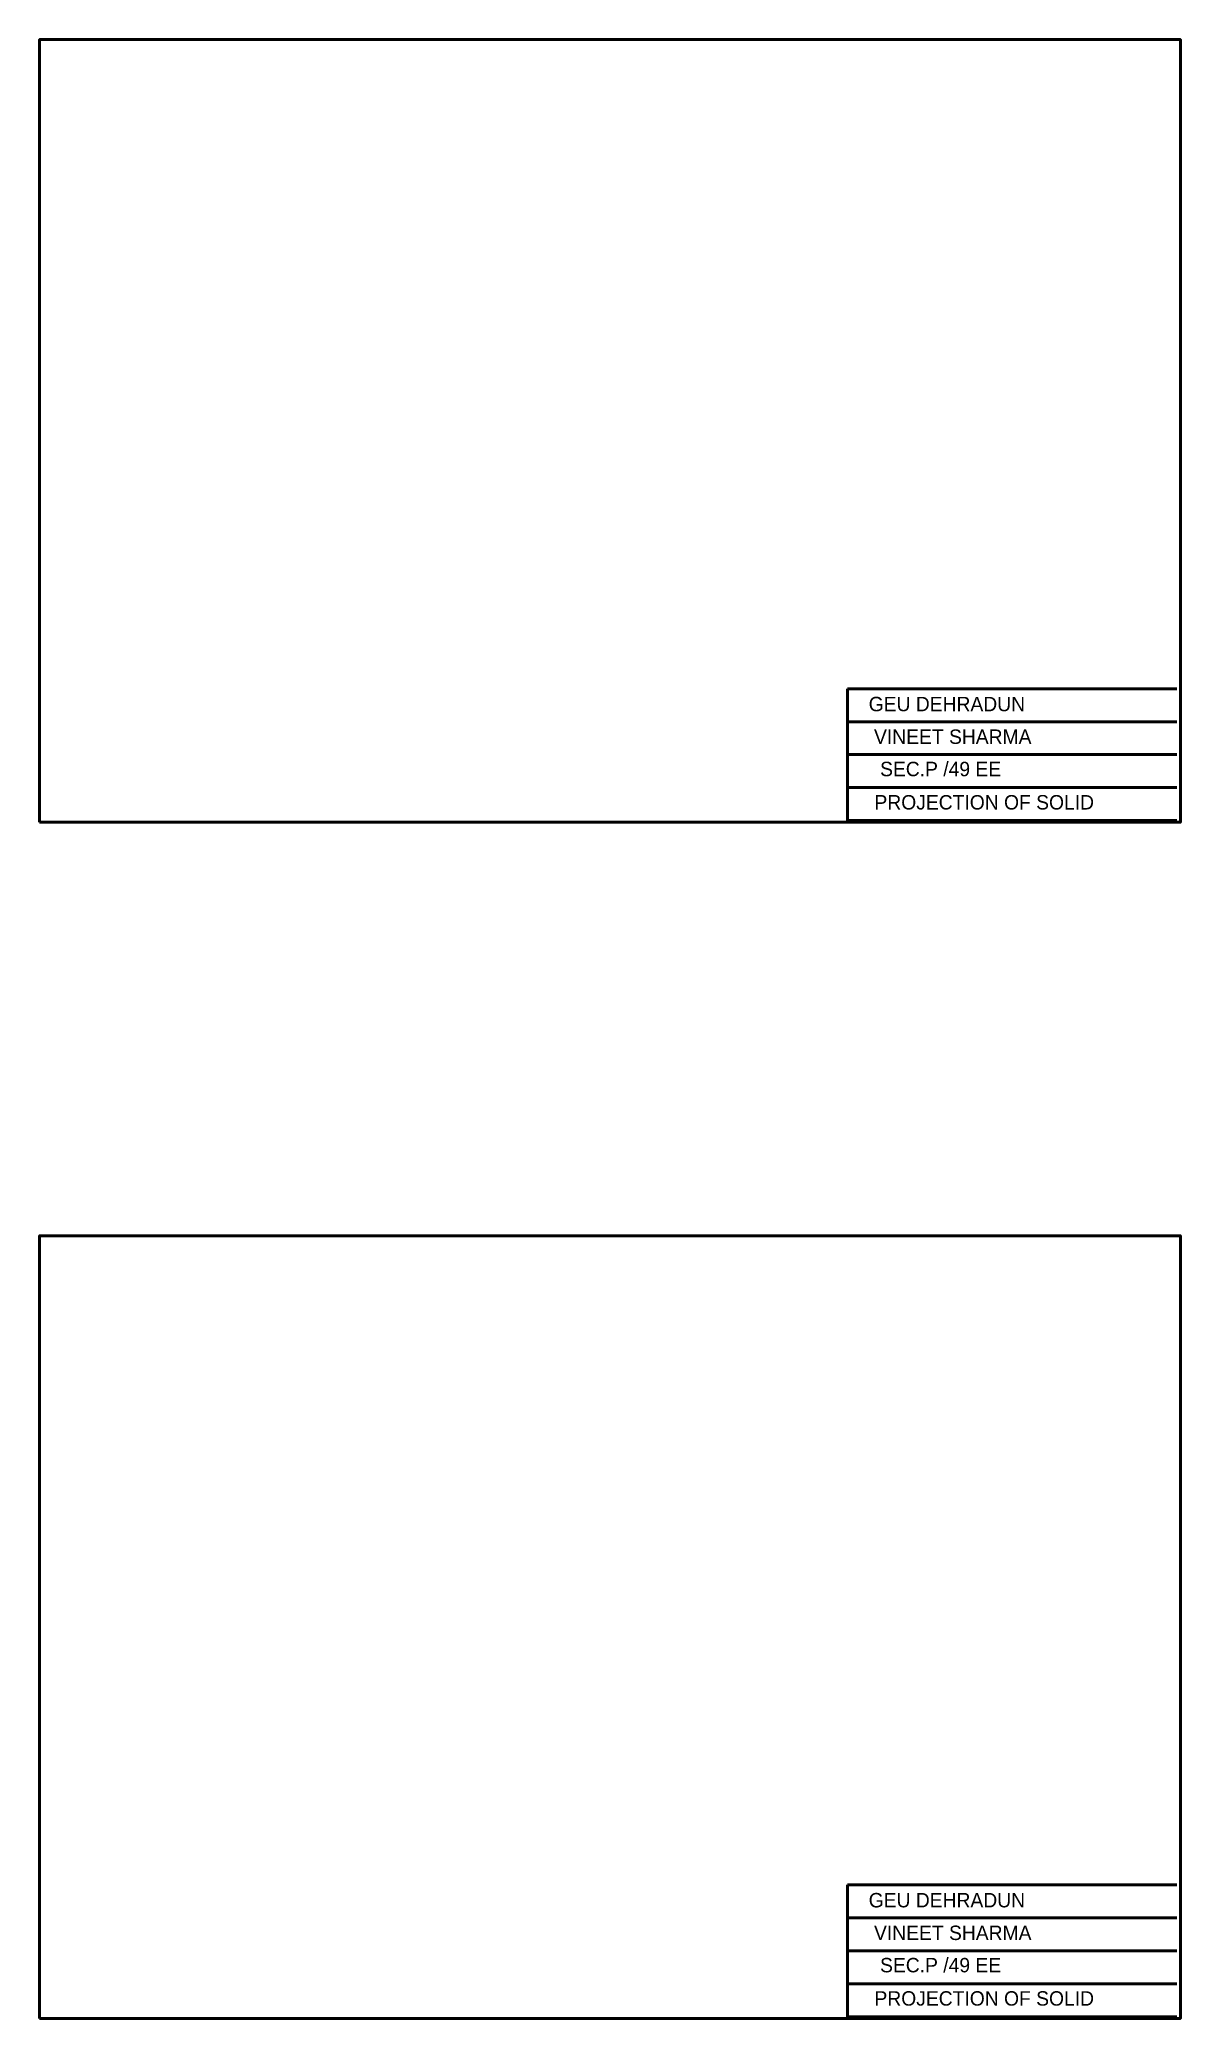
# Model space of a CAD drawing. Header units: millimetres. Extents: x 32 to 3196, y 55 to 542.
# Drawn here: x 2918.9 to 3195.9, y 55.1 to 535.4 of the extents above; entities that cross this region are included whole.
import ezdxf

# ---------------------------------------------------------------- set-up
doc = ezdxf.new("R2010")
doc.units = ezdxf.units.MM
doc.header["$MEASUREMENT"] = 0
doc.layers.add('Layer1', color=7, linetype='Continuous', lineweight=50)
doc.styles.get("Standard").update_dxf_attribs({"font": 'comicbd.ttf', "height": 3.5})

msp = doc.modelspace()

# ---------------------------------------------------------------- texts
at = {"layer": 'Layer1', "char_height": 3.5, "attachment_point": 1}
for s, width, insert in [('GEU DEHRADUN', 74.81625, (3120.233, 375.893)), ('VINEET SHARMA ', 73.52032, (3121.529, 367.968)), ('SEC.P /49 EE', 76.11219, (3123, 360.127)), ('PROJECTION OF SOLID ', 80, (3121.633, 352.045)), ('GEU DEHRADUN', 74.81625, (3120.233, 85.541)), ('VINEET SHARMA ', 73.52032, (3121.529, 77.617)), ('SEC.P /49 EE', 76.11219, (3123, 69.776)), ('PROJECTION OF SOLID ', 80, (3121.633, 61.694))]:
    msp.add_mtext_dynamic_manual_height_columns(s, width=width, gutter_width=17.5, heights=[0], dxfattribs=dict(at, insert=insert))

# ---------------------------------------------------------------- linework, layer by layer
at = {"layer": 'Layer1'}
for p, q in [((3115.05, 377.864), (3195.05, 377.864)), ((3115.05, 369.864), (3115.05, 377.864)), ((3115.05, 369.864), (3195.05, 369.864)), ((3115.05, 369.864), (3115.05, 345.864)), ((3115.05, 361.864), (3195.05, 361.864)), ((3115.05, 353.864), (3195.05, 353.864)), ((3115.05, 345.864), (3195.05, 345.864)), ((3115.05, 87.513), (3195.05, 87.513)), ((3115.05, 79.513), (3115.05, 87.513)), ((3115.05, 79.513), (3195.05, 79.513)), ((3115.05, 79.513), (3115.05, 55.513)), ((3115.05, 71.513), (3195.05, 71.513)), ((3115.05, 63.513), (3195.05, 63.513)), ((3115.05, 55.513), (3195.05, 55.513))]:
    msp.add_line(p, q, dxfattribs=at)
for points in [[(2918.924, 345.439), (3195.924, 345.439), (3195.924, 535.439), (2918.924, 535.439)], [(2918.924, 55.088), (3195.924, 55.088), (3195.924, 245.088), (2918.924, 245.088)]]:
    msp.add_lwpolyline(points, close=True, dxfattribs=at)

msp.set_redraw_order([(e.dxf.handle, doc.entitydb.next_handle()) for e in msp.query("TEXT MTEXT ATTDEF DIMENSION ARC_DIMENSION")])  # texts and dimensions are drawn at this point

doc.saveas('drawing.dxf')
